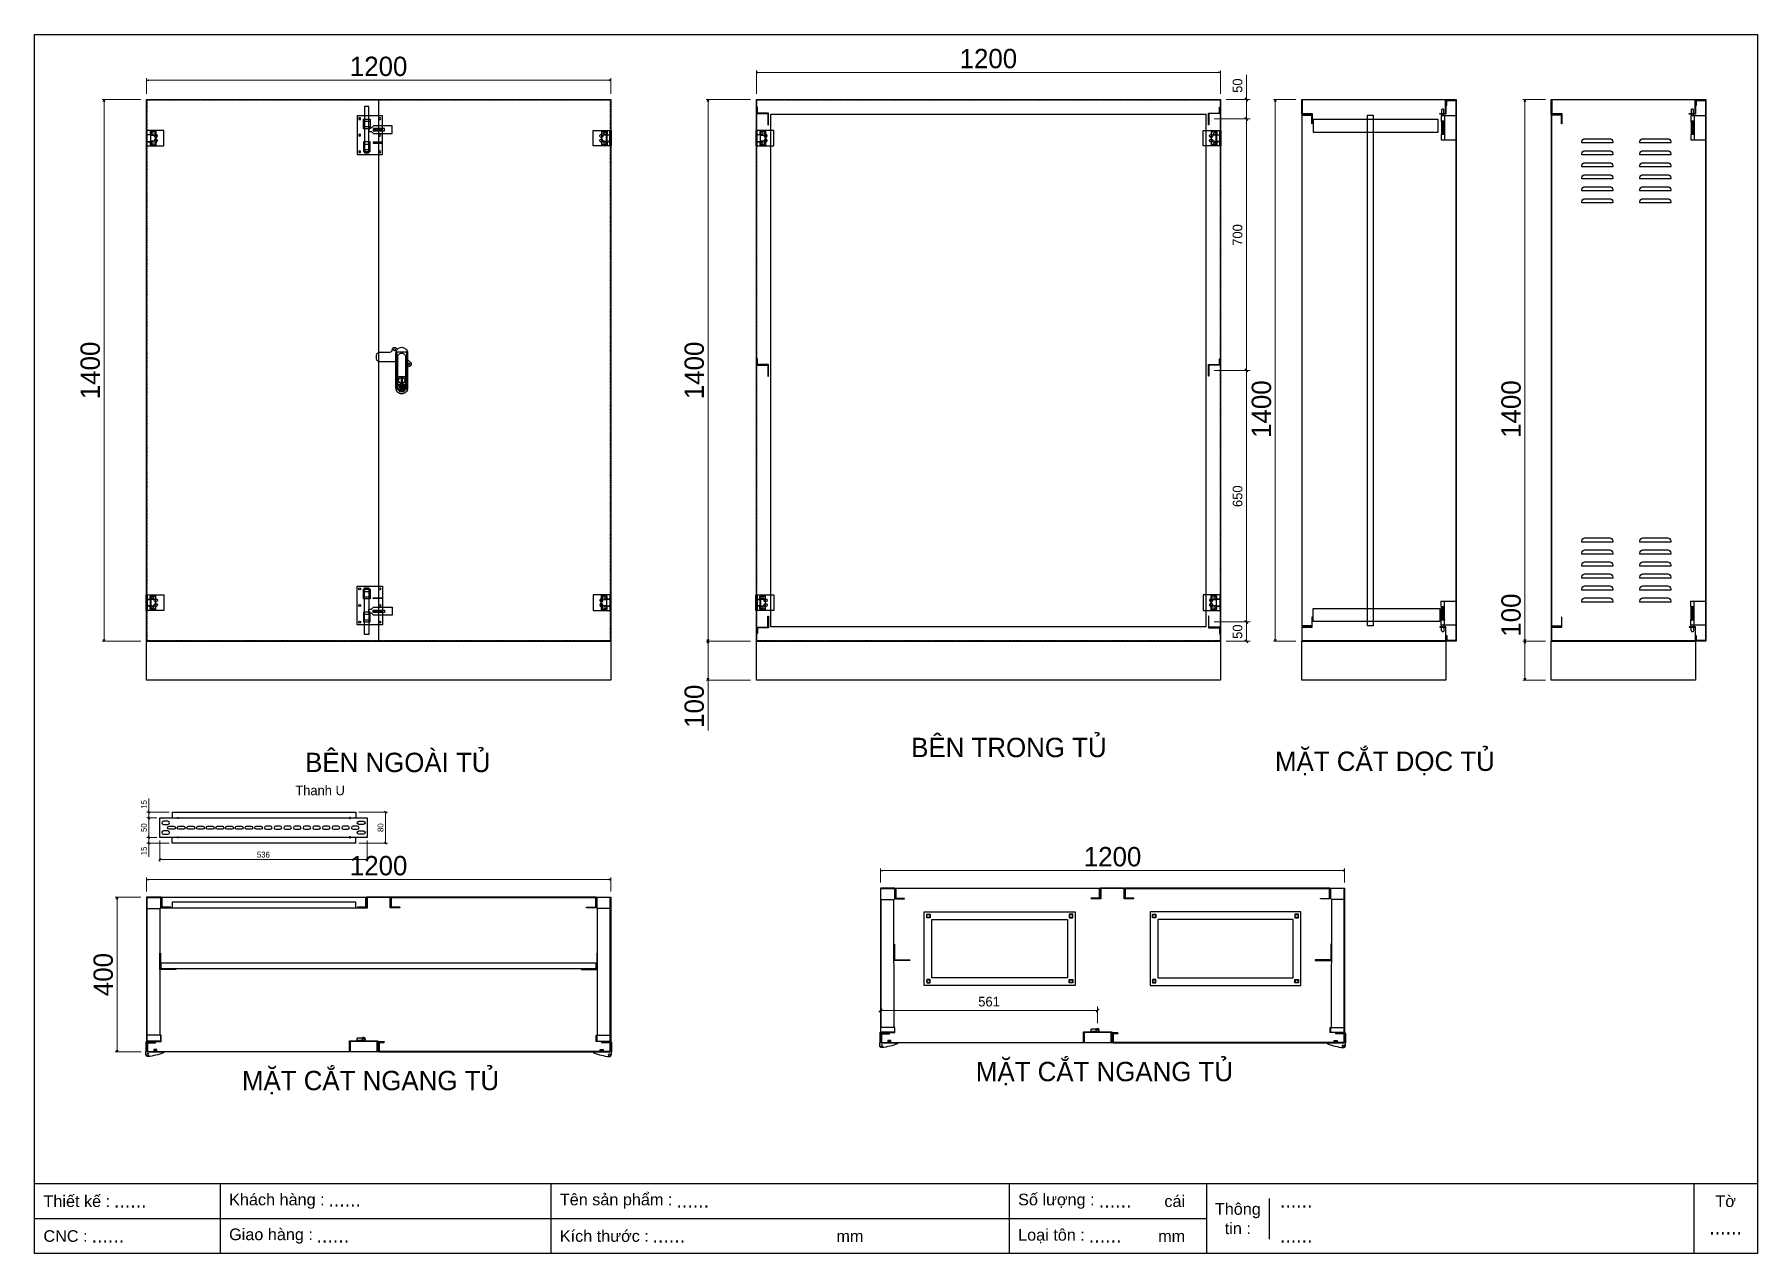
# Model space of a CAD drawing. Header units: millimetres. Extents: x 0 to 4455, y 0 to 3150.
import ezdxf
from ezdxf.enums import TextEntityAlignment as Align

# ---------------------------------------------------------------- set-up
doc = ezdxf.new("R2010")
doc.units = ezdxf.units.MM
doc.linetypes.add('HIDDEN2', pattern=[4.7625, 3.175, -1.5875])
doc.layers.add('CNC', color=7, linetype='Continuous')
doc.layers.add('DIM', color=253, linetype='Continuous')
doc.styles.add('Arial', font='arial.ttf')
doc.styles.add('Tahoma (Input Text)', font='tahoma.ttf')
doc.dimstyles.new('CNC', dxfattribs={"dimtxt": 50, "dimasz": 5, "dimexe": 5, "dimexo": 15, "dimgap": 10, "dimtad": 1, "dimdec": 0, "dimtxsty": 'Standard', "dimblk": 'OPEN30', "dimcen": 10, "dimclrd": 5, "dimclre": 5, "dimclrt": 3, "dimazin": 3, "dimtfac": 1, "dimtdec": 0, "dimtmove": 0, "dimatfit": 3, "dimldrblk": 'ARCHTICK', "dimlwd": 9, "dimlwe": 9})
doc.dimstyles.new('Dim-15', dxfattribs={"dimtxt": 15, "dimasz": 5, "dimexe": 5, "dimexo": 8, "dimgap": 5, "dimtad": 1, "dimdec": 0, "dimtxsty": 'Standard', "dimblk": 'OBLIQUE', "dimcen": 10, "dimclrd": 5, "dimclre": 5, "dimclrt": 3, "dimazin": 3, "dimtfac": 1, "dimtdec": 0, "dimtmove": 0, "dimatfit": 3, "dimldrblk": 'OBLIQUE', "dimlwd": 9, "dimlwe": 9})
doc.dimstyles.new('Dim-25', dxfattribs={"dimtxt": 25, "dimasz": 8, "dimexe": 10, "dimexo": 15, "dimgap": 10, "dimtad": 1, "dimdec": 0, "dimtxsty": 'Standard', "dimblk": 'OBLIQUE', "dimcen": 10, "dimclrd": 5, "dimclre": 5, "dimclrt": 3, "dimazin": 3, "dimtfac": 1, "dimtdec": 0, "dimtmove": 0, "dimatfit": 3, "dimldrblk": 'OBLIQUE', "dimlwd": 9, "dimlwe": 9})

msp = doc.modelspace()

# ---------------------------------------------------------------- texts
at = {"color": 2, "attachment_point": 5}
for s, insert, char_height, width in [('BÊN TRONG TỦ', (2519.4, 1307.3), 50, 1216.419), ('BÊN NGOÀI TỦ', (939.4, 1268.7), 50, 1216.419), ('MẶT CẮT DỌC TỦ', (3491.6, 1266.5), 50, 1216.419), ('Thanh U', (738.5, 1196.6), 25, 775), ('MẶT CẮT NGANG TỦ', (2766.5, 464.7), 50, 1216.419), ('MẶT CẮT NGANG TỦ', (868.9, 441.5), 50, 1216.419)]:
    msp.add_mtext(s, dxfattribs=dict(at, insert=insert, char_height=char_height, width=width))

# ---------------------------------------------------------------- blocks, each defined once
blk = doc.blocks.new('khungtenAsean2')
at = {"color": 7}
for p, q in [((2970, -1980), (0, -1980)), ((320, -1980), (320, -2100)), ((890, -1980), (890, -2100)), ((1680, -1980), (1680, -2100)), ((2020, -1980), (2020, -2100)), ((2860, -1980), (2860, -2100)), ((2128.3, -2005), (2128.3, -2075)), ((2020, -2040), (0, -2040))]:
    blk.add_line(p, q, dxfattribs=at)
blk.add_lwpolyline([(0, 0), (2970, 0), (2970, -2100), (0, -2100)], close=True, dxfattribs=at)
at = {"color": 2, "char_height": 20, "style": 'Arial'}
for s, insert, width, attachment_point in [('  Thiết kế :', (0, -2010), 917.634, 4), ('  Khách hàng :', (320, -2010), 917.634, 4), ('  Tên sản phẩm :', (890, -2010), 917.634, 4), ('  Số lượng :', (1680, -2010), 917.634, 4), ('cái', (1947.6, -2010), 917.634, 4), ('Thông\\Ptin :', (2074.2, -2040), 108.311, 5), ('Tờ', (2915, -2010), 110, 5), ('  CNC :', (0, -2070), 917.634, 4), ('  Giao hàng :', (320, -2070), 917.634, 4), ('  Kích thước :', (890, -2070), 917.634, 4), ('mm', (1382.3, -2070), 917.634, 4), ('  Loại tôn :', (1680, -2070), 917.634, 4), ('mm', (1936.9, -2070), 917.634, 4)]:
    blk.add_mtext(s, dxfattribs=dict(at, insert=insert, width=width, attachment_point=attachment_point))
at = {"color": 1, "style": 'Tahoma (Input Text)', "flags": 8}
for tag, p in [('#01', (137.1, -2021.3)), ('#03', (506.6, -2019.3)), ('#05', (1106.6, -2021.3)), ('#07', (1834.7, -2021.3)), ('#09', (2146.7, -2021.3)), ('#02', (98.5, -2081.3)), ('#04', (486.1, -2081.3)), ('#06', (1065.3, -2081.3)), ('#08', (1817.4, -2081.3)), ('#10', (2146.7, -2081.3))]:
    blk.add_attdef(tag, p, '', height=25, dxfattribs=at)
blk.add_attdef('#11', text='', height=25, dxfattribs=at).set_placement((2915, -2067.3), align=Align.CENTER)
blk = doc.blocks.new('*D1')
at = {"color": 0, "linetype": 'ByBlock', "lineweight": -2}
for p, q in [((178.6, 2976.9), (180, 2981.9)), ((180, 2981.9), (181.3, 2976.9)), ((180, 2981.9), (180, 2976.9)), ((180, 1581.9), (178.6, 1586.9)), ((181.3, 1586.9), (180, 1581.9)), ((180, 1581.9), (180, 1586.9))]:
    blk.add_line(p, q, dxfattribs=at)
at = {"layer": 'Defpoints', "color": 0, "transparency": 16777216}
for p in [(289.8, 2981.9), (180, 1581.9), (289.8, 1581.9)]:
    blk.add_point(p, dxfattribs=at)
at = {"layer": 'DIM', "color": 5, "lineweight": 9, "transparency": 16777216}
for p, q in [((274.8, 2981.9), (175, 2981.9)), ((180, 2976.9), (180, 1586.9)), ((274.8, 1581.9), (175, 1581.9))]:
    blk.add_line(p, q, dxfattribs=at)
at = {"layer": 'DIM', "color": 3, "transparency": 16777216, "insert": (144.4, 2281.9), "char_height": 50, "attachment_point": 5, "rotation": 90}
blk.add_mtext('1400', dxfattribs=at)
blk = doc.blocks.new('_ArchTick')
at = {"color": 0, "const_width": 0.15}
blk.add_lwpolyline([(-0.5, -0.5), (0.5, 0.5)], dxfattribs=at)
blk = doc.blocks.new('_Open30')
at = {"color": 0, "linetype": 'ByBlock', "lineweight": -2}
for p, q in [((-1, 0.27), (0, 0)), ((0, 0), (-1, -0.27)), ((0, 0), (-1, 0))]:
    blk.add_line(p, q, dxfattribs=at)
blk = doc.blocks.new('HL044-1.3-C')
at = {"color": 1, "linetype": 'HIDDEN2', "ltscale": 0.5}
for p, q in [((-25, 40), (-25, 0)), ((-3, 0), (-3, 40))]:
    blk.add_line(p, q, dxfattribs=at)
at = {"color": 1}
for p, q in [((-12, 29), (0, 29)), ((-12, 11), (-12, 29)), ((0, 11), (-12, 11)), ((-11, 28.5), (0, 28.5)), ((-11, 28.5), (-11, 11.5)), ((0, 11.5), (-11, 11.5))]:
    blk.add_line(p, q, dxfattribs=at)
blk.add_lwpolyline([(-46, 40), (0, 40), (0, 0), (-46, 0)], close=True, dxfattribs=at)
at = {"color": 1, "linetype": 'HIDDEN2', "ltscale": 0.5}
for centre, radius in [((-25, 26), 4), ((-25, 14), 4), ((-15.5, 32.5), 3), ((-15.5, 7.5), 3)]:
    blk.add_circle(centre, radius, dxfattribs=at)
blk = doc.blocks.new('*D2')
at = {"color": 0, "linetype": 'ByBlock', "lineweight": -2}
for p, q in [((289.8, 966.3), (294.8, 967.7)), ((294.8, 965), (289.8, 966.3)), ((289.8, 966.3), (294.8, 966.3)), ((1484.8, 967.7), (1489.8, 966.3)), ((1489.8, 966.3), (1484.8, 965)), ((1489.8, 966.3), (1484.8, 966.3))]:
    blk.add_line(p, q, dxfattribs=at)
at = {"layer": 'Defpoints', "color": 0, "transparency": 16777216}
for p in [(1489.8, 966.3), (289.8, 920.8), (1489.8, 920.8)]:
    blk.add_point(p, dxfattribs=at)
at = {"layer": 'DIM', "color": 5, "lineweight": 9, "transparency": 16777216}
for p, q in [((289.8, 935.8), (289.8, 971.3)), ((294.8, 966.3), (1484.8, 966.3)), ((1489.8, 935.8), (1489.8, 971.3))]:
    blk.add_line(p, q, dxfattribs=at)
at = {"layer": 'DIM', "color": 3, "transparency": 16777216, "insert": (889.8, 1001.9), "char_height": 50, "attachment_point": 5}
blk.add_mtext('1200', dxfattribs=at)
blk = doc.blocks.new('*D3')
at = {"color": 0, "linetype": 'ByBlock', "lineweight": -2}
for p, q in [((212.2, 915.8), (213.5, 920.8)), ((213.5, 920.8), (214.9, 915.8)), ((213.5, 920.8), (213.5, 915.8)), ((213.5, 520.8), (212.2, 525.8)), ((214.9, 525.8), (213.5, 520.8)), ((213.5, 520.8), (213.5, 525.8))]:
    blk.add_line(p, q, dxfattribs=at)
at = {"layer": 'Defpoints', "color": 0, "transparency": 16777216}
for p in [(213.5, 920.8), (289.8, 920.8), (290.8, 520.8)]:
    blk.add_point(p, dxfattribs=at)
at = {"layer": 'DIM', "color": 5, "lineweight": 9, "transparency": 16777216}
for p, q in [((274.8, 920.8), (208.5, 920.8)), ((213.5, 525.8), (213.5, 915.8)), ((275.8, 520.8), (208.5, 520.8))]:
    blk.add_line(p, q, dxfattribs=at)
at = {"layer": 'DIM', "color": 3, "transparency": 16777216, "insert": (178, 720.8), "char_height": 50, "attachment_point": 5, "rotation": 90}
blk.add_mtext('400', dxfattribs=at)
blk = doc.blocks.new('*D4')
at = {"color": 0, "linetype": 'ByBlock', "lineweight": -2}
for p, q in [((178.6, 2976.9), (180, 2981.9)), ((180, 2981.9), (181.3, 2976.9)), ((180, 2981.9), (180, 2976.9)), ((180, 1581.9), (178.6, 1586.9)), ((181.3, 1586.9), (180, 1581.9)), ((180, 1581.9), (180, 1586.9))]:
    blk.add_line(p, q, dxfattribs=at)
at = {"layer": 'Defpoints', "color": 0, "transparency": 16777216}
for p in [(289.8, 2981.9), (180, 1581.9), (289.8, 1581.9)]:
    blk.add_point(p, dxfattribs=at)
at = {"layer": 'DIM', "color": 5, "lineweight": 9, "transparency": 16777216}
for p, q in [((274.8, 2981.9), (175, 2981.9)), ((180, 2976.9), (180, 1586.9)), ((274.8, 1581.9), (175, 1581.9))]:
    blk.add_line(p, q, dxfattribs=at)
at = {"layer": 'DIM', "color": 3, "transparency": 16777216, "insert": (144.4, 2281.9), "char_height": 50, "attachment_point": 5, "rotation": 90}
blk.add_mtext('1400', dxfattribs=at)
blk = doc.blocks.new('*D5')
at = {"color": 0, "linetype": 'ByBlock', "lineweight": -2}
for p, q in [((289.8, 3031.8), (294.8, 3033.1)), ((294.8, 3030.4), (289.8, 3031.8)), ((289.8, 3031.8), (294.8, 3031.8)), ((1484.8, 3033.1), (1489.8, 3031.8)), ((1489.8, 3031.8), (1484.8, 3030.4)), ((1489.8, 3031.8), (1484.8, 3031.8))]:
    blk.add_line(p, q, dxfattribs=at)
at = {"layer": 'Defpoints', "color": 0, "transparency": 16777216}
for p in [(1489.8, 3031.8), (289.8, 2981.9), (1489.8, 2981.9)]:
    blk.add_point(p, dxfattribs=at)
at = {"layer": 'DIM', "color": 5, "lineweight": 9, "transparency": 16777216}
for p, q in [((289.8, 2996.9), (289.8, 3036.8)), ((294.8, 3031.8), (1484.8, 3031.8)), ((1489.8, 2996.9), (1489.8, 3036.8))]:
    blk.add_line(p, q, dxfattribs=at)
at = {"layer": 'DIM', "color": 3, "transparency": 16777216, "insert": (889.8, 3067.3), "char_height": 50, "attachment_point": 5}
blk.add_mtext('1200', dxfattribs=at)
blk = doc.blocks.new('AB301-2-1')
at = {"linetype": 'Continuous'}
h = blk.add_hatch(dxfattribs=at)
h.set_pattern_fill('ACAD_ISO09W100', color=1, scale=0.2)
h.set_pattern_definition([(0, (-368.0181, 398.3814), (0, 1), [4.8, -0.6, 1.2, -0.6, 1.2, -0.6])])
h.paths.add_polyline_path([(-4.1, -88.5, 0.118404), (0, -89.5, 0.118404), (4.1, -88.5), (7, -72), (-7, -72)])
at = {"color": 1, "linetype": 'Continuous'}
for p, q in [((-10, -50.5), (10, -50.5)), ((-7, -72), (7, -72)), ((-7, -72), (-4.1, -88.5)), ((7, -72), (4.1, -88.5))]:
    blk.add_line(p, q, dxfattribs=at)
for points in [[(-15, -12.5), (-57.5, -12.5, -0.414214), (-65, -5), (-65, 5, -0.414214), (-57.5, 12.5), (-30.7, 12.5, 0.414214), (-24.7, 18.5), (-24.7, 18.7)], [(-24.7, 18.7, -0.198912), (-23, 23), (-23, 23, -0.414214), (-14.5, 23), (-11.3, 19.8)], [(15, -6.5), (23, -14.5, -0.414214), (23, -23), (23, -23, -0.381561), (15, -23.4, -0.381561)]]:
    blk.add_lwpolyline(points, format="xyb", dxfattribs=at)
for points in [[(0, 25), (0, 25, -0.414214), (15, 10), (15, -80.5, -0.414214), (0, -95.5), (0, -95.5, -0.414214), (-15, -80.5), (-15, 10, -0.414214)], [(0, 10, -0.414214), (10, 0), (10, -80.5, -0.414214), (0, -90.5, -0.414214), (-10, -80.5), (-10, 0, -0.414214)], [(9, -72.5), (9, -80.5, -0.414214), (0, -89.5, -0.414214), (-9, -80.5), (-9, -72.5, -0.414214), (-7, -70.5), (7, -70.5, -0.414214)]]:
    blk.add_lwpolyline(points, format="xyb", close=True, dxfattribs=at)
at = {"color": 2, "linetype": 'Continuous'}
blk.add_lwpolyline([(-12, 13.3), (12, 13.3), (12, -83.7), (-12, -83.7)], close=True, dxfattribs=at)
at = {"color": 1, "linetype": 'Continuous'}
blk.add_lwpolyline([(-1, -55.5), (1, -55.5), (1, -65.5), (-1, -65.5)], close=True, dxfattribs=at)
for centre, radius in [((-18.7, 18.7), 2.5), ((18.7, -18.7), 2.5), ((0, -60.5), 8)]:
    blk.add_circle(centre, radius, dxfattribs=at)
blk = doc.blocks.new('*D6')
at = {"color": 0, "linetype": 'ByBlock', "lineweight": -2}
for p, q in [((3206.7, 2976.9), (3208.1, 2981.9)), ((3208.1, 2981.9), (3209.4, 2976.9)), ((3208.1, 2981.9), (3208.1, 2976.9)), ((3208.1, 1581.9), (3206.7, 1586.9)), ((3209.4, 1586.9), (3208.1, 1581.9)), ((3208.1, 1581.9), (3208.1, 1586.9))]:
    blk.add_line(p, q, dxfattribs=at)
at = {"layer": 'Defpoints', "color": 0, "transparency": 16777216}
for p in [(3208.1, 2981.9), (3276.4, 2981.9), (3276.4, 1581.9)]:
    blk.add_point(p, dxfattribs=at)
at = {"layer": 'DIM', "color": 5, "lineweight": 9, "transparency": 16777216}
for p, q in [((3261.4, 2981.9), (3203.1, 2981.9)), ((3208.1, 1586.9), (3208.1, 2976.9)), ((3261.4, 1581.9), (3203.1, 1581.9))]:
    blk.add_line(p, q, dxfattribs=at)
at = {"layer": 'DIM', "color": 3, "transparency": 16777216, "insert": (3172.5, 2181.9), "char_height": 50, "attachment_point": 5, "rotation": 90}
blk.add_mtext('1400', dxfattribs=at)
blk = doc.blocks.new('EE3')
at = {"color": 1}
for p, q in [((-69440.2, 27352.6), (-69439.2, 27355.6)), ((-69434.2, 27352.6), (-69435.2, 27355.6)), ((-69418.7, 27338.6), (-69441.7, 27338.6)), ((-69441.7, 27338.6), (-69441.7, 27324.6)), ((-69441.7, 27324.6), (-69432.7, 27324.6)), ((-69433.2, 27321.6), (-69441.2, 27323.1)), ((-69433.2, 27320.1), (-69441.2, 27321.6)), ((-69441.2, 27321.6), (-69440.2, 27321.6)), ((-69433.2, 27318.6), (-69441.2, 27320.1)), ((-69441.2, 27320.1), (-69440.2, 27320.1)), ((-69433.2, 27317.1), (-69441.2, 27318.6)), ((-69441.2, 27318.6), (-69440.2, 27318.6)), ((-69433.2, 27315.6), (-69441.2, 27317.1)), ((-69441.2, 27317.1), (-69440.2, 27317.1)), ((-69433.2, 27314.1), (-69441.2, 27315.6)), ((-69441.2, 27315.6), (-69440.2, 27315.6)), ((-69433.2, 27312.6), (-69441.2, 27314.1)), ((-69441.2, 27314.1), (-69440.2, 27314.1)), ((-69433.2, 27311.1), (-69441.2, 27312.6)), ((-69441.2, 27312.6), (-69440.2, 27312.6)), ((-69433.2, 27309.6), (-69441.2, 27311.1)), ((-69441.2, 27311.1), (-69440.2, 27311.1)), ((-69433.2, 27308.1), (-69441.2, 27309.6)), ((-69441.2, 27309.6), (-69440.2, 27309.6)), ((-69441.7, 27290.6), (-69441.7, 27276.6)), ((-69441.7, 27290.6), (-69432.7, 27290.6)), ((-69441.7, 27276.6), (-69418.7, 27276.6)), ((-69433.2, 27306.6), (-69441.2, 27308.1)), ((-69441.2, 27308.1), (-69440.2, 27308.1)), ((-69433.2, 27305.1), (-69441.2, 27306.6)), ((-69441.2, 27306.6), (-69440.2, 27306.6)), ((-69433.2, 27303.6), (-69441.2, 27305.1)), ((-69441.2, 27305.1), (-69440.2, 27305.1)), ((-69433.2, 27302.1), (-69441.2, 27303.6)), ((-69441.2, 27303.6), (-69440.2, 27303.6)), ((-69433.2, 27300.6), (-69441.2, 27302.1)), ((-69441.2, 27302.1), (-69440.2, 27302.1)), ((-69433.2, 27299.1), (-69441.2, 27300.6)), ((-69441.2, 27300.6), (-69440.2, 27300.6)), ((-69433.2, 27297.6), (-69441.2, 27299.1)), ((-69441.2, 27299.1), (-69440.2, 27299.1)), ((-69433.2, 27296.1), (-69441.2, 27297.6)), ((-69441.2, 27297.6), (-69440.2, 27297.6)), ((-69433.2, 27294.6), (-69441.2, 27296.1)), ((-69441.2, 27296.1), (-69440.2, 27296.1)), ((-69433.2, 27293.1), (-69441.2, 27294.6)), ((-69441.2, 27294.6), (-69440.2, 27294.6)), ((-69433.2, 27291.6), (-69441.2, 27293.1)), ((-69441.2, 27293.1), (-69440.2, 27293.1)), ((-69435.8, 27290.6), (-69441.2, 27291.6)), ((-69441.2, 27291.6), (-69440.2, 27291.6)), ((-69440.2, 27276.6), (-69440.2, 27276.6)), ((-69440.2, 27276.6), (-69440.2, 27275.6))]:
    blk.add_line(p, q, dxfattribs=at)
for points in [[(-69435.2, 27355.6), (-69439.2, 27355.6)], [(-69440.2, 27352.6), (-69440.2, 27338.6)], [(-69440.2, 27323.1), (-69440.2, 27290.6)], [(-69434.2, 27338.6), (-69434.2, 27352.6)]]:
    blk.add_lwpolyline(points, dxfattribs=at)
blk.add_lwpolyline([(-69441.2, 27323.1), (-69433.2, 27323.1), (-69433.2, 27324.6), (-69441.2, 27324.6)], close=True, dxfattribs=at)
blk = doc.blocks.new('*D7')
at = {"color": 0, "linetype": 'ByBlock', "lineweight": -2}
for p, q in [((1866.4, 3051.8), (1871.4, 3053.2)), ((1871.4, 3050.5), (1866.4, 3051.8)), ((1866.4, 3051.8), (1871.4, 3051.8)), ((3061.4, 3053.2), (3066.4, 3051.8)), ((3066.4, 3051.8), (3061.4, 3050.5)), ((3066.4, 3051.8), (3061.4, 3051.8))]:
    blk.add_line(p, q, dxfattribs=at)
at = {"layer": 'Defpoints', "color": 0, "transparency": 16777216}
for p in [(3066.4, 3051.8), (1866.4, 2981.9), (3066.4, 2981.9)]:
    blk.add_point(p, dxfattribs=at)
at = {"layer": 'DIM', "color": 5, "lineweight": 9, "transparency": 16777216}
for p, q in [((1866.4, 2996.9), (1866.4, 3056.8)), ((1871.4, 3051.8), (3061.4, 3051.8)), ((3066.4, 2996.9), (3066.4, 3056.8))]:
    blk.add_line(p, q, dxfattribs=at)
at = {"layer": 'DIM', "color": 3, "transparency": 16777216, "insert": (2466.4, 3087.4), "char_height": 50, "attachment_point": 5}
blk.add_mtext('1200', dxfattribs=at)
blk = doc.blocks.new('*D8')
at = {"color": 0, "linetype": 'ByBlock', "lineweight": -2}
for p, q in [((1740.3, 2976.9), (1741.7, 2981.9)), ((1741.7, 2981.9), (1743, 2976.9)), ((1741.7, 2981.9), (1741.7, 2976.9)), ((1741.7, 1581.9), (1740.3, 1586.9)), ((1743, 1586.9), (1741.7, 1581.9)), ((1741.7, 1581.9), (1741.7, 1586.9))]:
    blk.add_line(p, q, dxfattribs=at)
at = {"layer": 'Defpoints', "color": 0, "transparency": 16777216}
for p in [(1866.4, 2981.9), (1741.7, 1581.9), (1866.4, 1581.9)]:
    blk.add_point(p, dxfattribs=at)
at = {"layer": 'DIM', "color": 5, "lineweight": 9, "transparency": 16777216}
for p, q in [((1851.4, 2981.9), (1736.7, 2981.9)), ((1741.7, 2976.9), (1741.7, 1586.9)), ((1851.4, 1581.9), (1736.7, 1581.9))]:
    blk.add_line(p, q, dxfattribs=at)
at = {"layer": 'DIM', "color": 3, "transparency": 16777216, "insert": (1706.1, 2281.9), "char_height": 50, "attachment_point": 5, "rotation": 90}
blk.add_mtext('1400', dxfattribs=at)
blk = doc.blocks.new('*D9')
at = {"color": 0, "linetype": 'ByBlock', "lineweight": -2}
for p, q in [((1740.3, 1576.9), (1741.7, 1581.9)), ((1741.7, 1581.9), (1743, 1576.9)), ((1741.7, 1581.9), (1741.7, 1576.9)), ((1741.7, 1481.9), (1740.3, 1486.9)), ((1743, 1486.9), (1741.7, 1481.9)), ((1741.7, 1481.9), (1741.7, 1486.9))]:
    blk.add_line(p, q, dxfattribs=at)
at = {"layer": 'Defpoints', "color": 0, "transparency": 16777216}
for p in [(1866.4, 1581.9), (1741.7, 1481.9), (1866.4, 1481.9)]:
    blk.add_point(p, dxfattribs=at)
at = {"layer": 'DIM', "color": 5, "lineweight": 9, "transparency": 16777216}
for p, q in [((1851.4, 1581.9), (1736.7, 1581.9)), ((1741.7, 1576.9), (1741.7, 1486.9)), ((1851.4, 1481.9), (1736.7, 1481.9)), ((1741.7, 1481.9), (1741.7, 1351.3))]:
    blk.add_line(p, q, dxfattribs=at)
at = {"layer": 'DIM', "color": 3, "transparency": 16777216, "insert": (1706.1, 1414.1), "char_height": 50, "attachment_point": 5, "rotation": 90}
blk.add_mtext('100', dxfattribs=at)
blk = doc.blocks.new('*D10')
at = {"color": 0, "linetype": 'ByBlock', "lineweight": -2}
for p, q in [((3852.1, 2976.9), (3853.5, 2981.9)), ((3853.5, 2981.9), (3854.8, 2976.9)), ((3853.5, 2981.9), (3853.5, 2976.9)), ((3853.5, 1581.9), (3852.1, 1586.9)), ((3854.8, 1586.9), (3853.5, 1581.9)), ((3853.5, 1581.9), (3853.5, 1586.9))]:
    blk.add_line(p, q, dxfattribs=at)
at = {"layer": 'Defpoints', "color": 0, "transparency": 16777216}
for p in [(3853.5, 2981.9), (3921.8, 2981.9), (3921.8, 1581.9)]:
    blk.add_point(p, dxfattribs=at)
at = {"layer": 'DIM', "color": 5, "lineweight": 9, "transparency": 16777216}
for p, q in [((3906.8, 2981.9), (3848.5, 2981.9)), ((3853.5, 1586.9), (3853.5, 2976.9)), ((3906.8, 1581.9), (3848.5, 1581.9))]:
    blk.add_line(p, q, dxfattribs=at)
at = {"layer": 'DIM', "color": 3, "transparency": 16777216, "insert": (3818, 2181.9), "char_height": 50, "attachment_point": 5, "rotation": 90}
blk.add_mtext('1400', dxfattribs=at)
blk = doc.blocks.new('*D11')
at = {"color": 0, "linetype": 'ByBlock', "lineweight": -2}
for p, q in [((3852.1, 1576.9), (3853.5, 1581.9)), ((3853.5, 1581.9), (3854.8, 1576.9)), ((3853.5, 1581.9), (3853.5, 1576.9)), ((3853.5, 1481.9), (3852.1, 1486.9)), ((3854.8, 1486.9), (3853.5, 1481.9)), ((3853.5, 1481.9), (3853.5, 1486.9))]:
    blk.add_line(p, q, dxfattribs=at)
at = {"layer": 'Defpoints', "color": 0, "transparency": 16777216}
for p in [(3853.5, 1581.9), (3921.8, 1581.9), (3921.8, 1481.9)]:
    blk.add_point(p, dxfattribs=at)
at = {"layer": 'DIM', "color": 5, "lineweight": 9, "transparency": 16777216}
for p, q in [((3853.5, 1581.9), (3853.5, 1712.5)), ((3906.8, 1581.9), (3848.5, 1581.9)), ((3853.5, 1486.9), (3853.5, 1576.9)), ((3906.8, 1481.9), (3848.5, 1481.9))]:
    blk.add_line(p, q, dxfattribs=at)
at = {"layer": 'DIM', "color": 3, "transparency": 16777216, "insert": (3818, 1649.7), "char_height": 50, "attachment_point": 5, "rotation": 90}
blk.add_mtext('100', dxfattribs=at)
blk = doc.blocks.new('HL044-1.3-B')
h = blk.add_hatch()
h.set_pattern_fill('ANSI31', color=1, scale=0.3, style=0)
h.set_pattern_definition([(45, (-80982.31925, -42991.2648), (-0.673519209, 0.673519209), [])])
h.paths.add_polyline_path([(-15.5, 27), (-15.5, 24), (-9.5, 24), (-9.5, 27)])
at = {"color": 1}
for p, q in [((0, 0), (-43, 0)), ((-43, 0), (-43, -2)), ((-25, 6.5), (-25, 0)), ((-25, 6.5), (-19, 5.9)), ((-25, 5.5), (-19, 4.9)), ((-25, 4.5), (-19, 3.9)), ((-25, 3.5), (-19, 2.9)), ((-25, 2.5), (-19, 1.9)), ((-25, 1.5), (-19, 0.9)), ((-25, 0.5), (-19.7, 0)), ((-22, 24), (-22, 27)), ((-22, 27), (1, 27)), ((-1, 24), (-22, 24)), ((-19, 6.5), (-19, 0)), ((-15.5, 24), (-15.5, 27)), ((-9.5, 24), (-9.5, 27)), ((0, 23), (0, 0)), ((0, 7.5), (3, 7.5)), ((0, 6), (3, 6)), ((3, 25), (3, 0)), ((3, -6.5), (3, 0))]:
    blk.add_line(p, q, dxfattribs=at)
blk.add_lwpolyline([(-26, 6.5), (-18, 6.5), (-18, 0), (-26, 0)], close=True, dxfattribs=at)
blk.add_circle((-2.3, -7), 2.55, dxfattribs=at)
for centre, radius, start, end in [((-1, 23), 1, 0, 90), ((1, 25), 2, 0, 90), ((15.4, 147.7), 160.7, 248.6705, 263.5901), ((-2.5, -6.5), 5.5, 270, 0)]:
    blk.add_arc(centre, radius, start, end, dxfattribs=at)
blk = doc.blocks.new('*D12')
at = {"color": 0, "linetype": 'ByBlock', "lineweight": -2}
for p, q in [((2187.4, 989.6), (2192.4, 990.9)), ((2192.4, 988.2), (2187.4, 989.6)), ((2187.4, 989.6), (2192.4, 989.6)), ((3382.4, 990.9), (3387.4, 989.6)), ((3387.4, 989.6), (3382.4, 988.2)), ((3387.4, 989.6), (3382.4, 989.6))]:
    blk.add_line(p, q, dxfattribs=at)
at = {"layer": 'Defpoints', "color": 0, "transparency": 16777216}
for p in [(3387.4, 989.6), (2187.4, 944), (3387.4, 944)]:
    blk.add_point(p, dxfattribs=at)
at = {"layer": 'DIM', "color": 5, "lineweight": 9, "transparency": 16777216}
for p, q in [((2187.4, 959), (2187.4, 994.6)), ((2192.4, 989.6), (3382.4, 989.6)), ((3387.4, 959), (3387.4, 994.6))]:
    blk.add_line(p, q, dxfattribs=at)
at = {"layer": 'DIM', "color": 3, "transparency": 16777216, "insert": (2787.4, 1025.1), "char_height": 50, "attachment_point": 5}
blk.add_mtext('1200', dxfattribs=at)
blk = doc.blocks.new('HL035-1-4')
at = {"color": 1}
for p, q in [((0, 4.5), (18.5, 4.5)), ((0, 3), (17, 3)), ((18.5, 3), (0.2, 3)), ((4.4, 1), (2.9, 0.7)), ((17, 3), (17, -3)), ((18.5, 3), (18.5, 4.5)), ((0, -3), (17, -3))]:
    blk.add_line(p, q, dxfattribs=at)
for radius, start, end in [(4.5, 90, 221.8103), (4.5, 221.8103, 13.4301), (3, 90, 270), (3, 87.0927, 90), (3, 270, 13.4301)]:
    blk.add_arc((0, 0), radius, start, end, dxfattribs=at)
blk = doc.blocks.new('*D13')
at = {"color": 0, "linetype": 'ByBlock', "lineweight": -2}
for p, q in [((3137.5, 2977.9), (3129.5, 2985.9)), ((3129.5, 2935.9), (3137.5, 2927.9))]:
    blk.add_line(p, q, dxfattribs=at)
at = {"layer": 'Defpoints', "color": 0, "transparency": 16777216}
for p in [(3066.4, 2981.9), (3133.5, 2981.9), (3035.2, 2931.9)]:
    blk.add_point(p, dxfattribs=at)
at = {"layer": 'DIM', "color": 5, "lineweight": 9, "transparency": 16777216}
for p, q in [((3133.5, 2981.9), (3133.5, 3045.6)), ((3081.4, 2981.9), (3143.5, 2981.9)), ((3133.5, 2931.9), (3133.5, 2981.9)), ((3050.2, 2931.9), (3143.5, 2931.9))]:
    blk.add_line(p, q, dxfattribs=at)
at = {"layer": 'DIM', "color": 3, "transparency": 16777216, "insert": (3110.7, 3017.8), "char_height": 25, "attachment_point": 5, "rotation": 90}
blk.add_mtext('50', dxfattribs=at)
blk = doc.blocks.new('_Oblique')
at = {"color": 0, "linetype": 'ByBlock', "lineweight": -2}
blk.add_line((-0.5, -0.5), (0.5, 0.5), dxfattribs=at)
blk = doc.blocks.new('*D14')
at = {"color": 0, "linetype": 'ByBlock', "lineweight": -2}
for p, q in [((3137.5, 2977.9), (3129.5, 2985.9)), ((3129.5, 2285.9), (3137.5, 2277.9))]:
    blk.add_line(p, q, dxfattribs=at)
at = {"layer": 'Defpoints', "color": 0, "transparency": 16777216}
for p in [(3066.4, 2981.9), (3035.2, 2281.9), (3133.5, 2281.9)]:
    blk.add_point(p, dxfattribs=at)
at = {"layer": 'DIM', "color": 5, "lineweight": 9, "transparency": 16777216}
for p, q in [((3081.4, 2981.9), (3143.5, 2981.9)), ((3133.5, 2981.9), (3133.5, 2281.9)), ((3050.2, 2281.9), (3143.5, 2281.9))]:
    blk.add_line(p, q, dxfattribs=at)
at = {"layer": 'DIM', "color": 3, "transparency": 16777216, "insert": (3110.7, 2631.9), "char_height": 25, "attachment_point": 5, "rotation": 90}
blk.add_mtext('700', dxfattribs=at)
blk = doc.blocks.new('*D15')
at = {"color": 0, "linetype": 'ByBlock', "lineweight": -2}
for p, q in [((3137.5, 2277.9), (3129.5, 2285.9)), ((3129.5, 1635.9), (3137.5, 1627.9))]:
    blk.add_line(p, q, dxfattribs=at)
at = {"layer": 'Defpoints', "color": 0, "transparency": 16777216}
for p in [(3035.2, 2281.9), (3035.2, 1631.9), (3133.5, 1631.9)]:
    blk.add_point(p, dxfattribs=at)
at = {"layer": 'DIM', "color": 5, "lineweight": 9, "transparency": 16777216}
for p, q in [((3050.2, 2281.9), (3143.5, 2281.9)), ((3133.5, 2281.9), (3133.5, 1631.9)), ((3050.2, 1631.9), (3143.5, 1631.9))]:
    blk.add_line(p, q, dxfattribs=at)
at = {"layer": 'DIM', "color": 3, "transparency": 16777216, "insert": (3110.7, 1956.9), "char_height": 25, "attachment_point": 5, "rotation": 90}
blk.add_mtext('650', dxfattribs=at)
blk = doc.blocks.new('*D16')
at = {"color": 0, "linetype": 'ByBlock', "lineweight": -2}
for p, q in [((3137.5, 1627.9), (3129.5, 1635.9)), ((3129.5, 1585.9), (3137.5, 1577.9))]:
    blk.add_line(p, q, dxfattribs=at)
at = {"layer": 'Defpoints', "color": 0, "transparency": 16777216}
for p in [(3035.2, 1631.9), (3066.4, 1581.9), (3133.5, 1581.9)]:
    blk.add_point(p, dxfattribs=at)
at = {"layer": 'DIM', "color": 5, "lineweight": 9, "transparency": 16777216}
for p, q in [((3050.2, 1631.9), (3143.5, 1631.9)), ((3133.5, 1631.9), (3133.5, 1581.9)), ((3081.4, 1581.9), (3143.5, 1581.9))]:
    blk.add_line(p, q, dxfattribs=at)
at = {"layer": 'DIM', "color": 3, "transparency": 16777216, "insert": (3110.7, 1606.9), "char_height": 25, "attachment_point": 5, "rotation": 90}
blk.add_mtext('50', dxfattribs=at)
blk = doc.blocks.new('A$C28B22AC6')
at = {"color": 1}
for p, q in [((50, 48), (55, 53)), ((70, 48), (65, 53))]:
    blk.add_line(p, q, dxfattribs=at)
for points in [[(0, 71.5), (120, 71.5), (120, 60), (0, 60)], [(57, 49), (63, 49), (63, 20), (57, 20)]]:
    blk.add_lwpolyline(points, close=True, dxfattribs=at)
for points in [[(70, 48), (70, 0), (50, 0), (50, 48)], [(55, 60), (65, 60)], [(55, 53), (55, 60), (65, 60), (65, 53)]]:
    blk.add_lwpolyline(points, dxfattribs=at)
blk = doc.blocks.new('SUS-304-1')
at = {"color": 1}
for p, q in [((13.5, 49.5), (13.5, 32)), ((27.5, 49.5), (27.5, 32)), ((72.5, 49.5), (72.5, 32)), ((86.5, 49.5), (86.5, 32)), ((34.5, 19.5), (36.5, 19.5)), ((34.5, 5.5), (36.5, 5.5)), ((68, 19.5), (70, 19.5)), ((68, 5.5), (70, 5.5))]:
    blk.add_line(p, q, dxfattribs=at)
for points in [[(0, 65.5), (100, 65.5), (100, 0), (0, 0)], [(33, 49.5), (8, 49.5), (8, 32), (33, 32)], [(67, 49.5), (92, 49.5), (92, 32), (67, 32)], [(34.5, 24), (36.5, 24), (36.5, 1), (34.5, 1)], [(68, 24), (70, 24), (70, 1), (68, 1)]]:
    blk.add_lwpolyline(points, close=True, dxfattribs=at)
for centre in [(7, 59), (50, 59), (93, 59), (7, 6.5), (50, 6.5), (93, 6.5)]:
    blk.add_circle(centre, 2.5, dxfattribs=at)
at = {"color": 2}
blk.add_blockref('A$C28B22AC6', (-24.5, -25), dxfattribs=at)
blk = doc.blocks.new('*D17')
at = {"color": 0, "linetype": 'ByBlock', "lineweight": -2}
for p, q in [((2191.4, 632), (2183.4, 624)), ((2744.7, 624), (2752.7, 632))]:
    blk.add_line(p, q, dxfattribs=at)
at = {"layer": 'Defpoints', "color": 0, "ltscale": 3, "transparency": 16777216}
for p in [(2187.4, 628), (2187.4, 605.8), (2748.7, 580)]:
    blk.add_point(p, dxfattribs=at)
at = {"layer": 'DIM', "color": 5, "lineweight": 9, "ltscale": 3, "transparency": 16777216}
for p, q in [((2187.4, 620.8), (2187.4, 638)), ((2748.7, 628), (2187.4, 628)), ((2748.7, 595), (2748.7, 638))]:
    blk.add_line(p, q, dxfattribs=at)
at = {"layer": 'DIM', "color": 3, "ltscale": 3, "transparency": 16777216, "insert": (2468.1, 650.7), "char_height": 25, "attachment_point": 5}
blk.add_mtext('561', dxfattribs=at)
blk = doc.blocks.new('*D18')
at = {"color": 0, "linetype": 'ByBlock', "lineweight": -2}
for p, q in [((326.5, 1020.5), (321.5, 1015.5)), ((857.3, 1015.5), (862.3, 1020.5))]:
    blk.add_line(p, q, dxfattribs=at)
at = {"layer": 'Defpoints', "color": 0, "transparency": 16777216}
for p in [(324, 1075.4), (859.8, 1075.4), (859.8, 1018)]:
    blk.add_point(p, dxfattribs=at)
at = {"layer": 'DIM', "color": 5, "lineweight": 9, "transparency": 16777216}
for p, q in [((324, 1067.4), (324, 1013)), ((859.8, 1067.4), (859.8, 1013)), ((324, 1018), (859.8, 1018))]:
    blk.add_line(p, q, dxfattribs=at)
at = {"layer": 'DIM', "color": 3, "transparency": 16777216, "insert": (591.9, 1030.7), "char_height": 15, "attachment_point": 5}
blk.add_mtext('536', dxfattribs=at)
blk = doc.blocks.new('*D19')
at = {"color": 0, "linetype": 'ByBlock', "lineweight": -2}
for p, q in [((910, 1137.9), (905, 1142.9)), ((905, 1062.9), (910, 1057.9))]:
    blk.add_line(p, q, dxfattribs=at)
at = {"layer": 'Defpoints', "color": 0, "transparency": 16777216}
for p in [(830.8, 1140.4), (907.5, 1140.4), (830.8, 1060.4)]:
    blk.add_point(p, dxfattribs=at)
at = {"layer": 'DIM', "color": 5, "lineweight": 9, "transparency": 16777216}
for p, q in [((838.8, 1140.4), (912.5, 1140.4)), ((907.5, 1060.4), (907.5, 1140.4)), ((838.8, 1060.4), (912.5, 1060.4))]:
    blk.add_line(p, q, dxfattribs=at)
at = {"layer": 'DIM', "color": 3, "transparency": 16777216, "insert": (894.8, 1100.4), "char_height": 15, "attachment_point": 5, "rotation": 90}
blk.add_mtext('80', dxfattribs=at)
blk = doc.blocks.new('*D20')
at = {"color": 0, "linetype": 'ByBlock', "lineweight": -2}
for p, q in [((298.2, 1122.9), (293.2, 1127.9)), ((293.2, 1077.9), (298.2, 1072.9))]:
    blk.add_line(p, q, dxfattribs=at)
at = {"layer": 'Defpoints', "color": 0, "transparency": 16777216}
for p in [(324, 1125.4), (295.7, 1075.4), (324, 1075.4)]:
    blk.add_point(p, dxfattribs=at)
at = {"layer": 'DIM', "color": 5, "lineweight": 9, "transparency": 16777216}
for p, q in [((316, 1125.4), (290.7, 1125.4)), ((295.7, 1125.4), (295.7, 1075.4)), ((316, 1075.4), (290.7, 1075.4))]:
    blk.add_line(p, q, dxfattribs=at)
at = {"layer": 'DIM', "color": 3, "transparency": 16777216, "insert": (283.1, 1100.4), "char_height": 15, "attachment_point": 5, "rotation": 90}
blk.add_mtext('50', dxfattribs=at)
blk = doc.blocks.new('*D21')
at = {"color": 0, "linetype": 'ByBlock', "lineweight": -2}
for p, q in [((298.2, 1072.9), (293.2, 1077.9)), ((293.2, 1062.9), (298.2, 1057.9))]:
    blk.add_line(p, q, dxfattribs=at)
at = {"layer": 'Defpoints', "color": 0, "transparency": 16777216}
for p in [(324, 1075.4), (295.7, 1060.4), (356, 1060.4)]:
    blk.add_point(p, dxfattribs=at)
at = {"layer": 'DIM', "color": 5, "lineweight": 9, "transparency": 16777216}
for p, q in [((316, 1075.4), (290.7, 1075.4)), ((295.7, 1075.4), (295.7, 1060.4)), ((348, 1060.4), (290.7, 1060.4)), ((295.7, 1060.4), (295.7, 1025.2))]:
    blk.add_line(p, q, dxfattribs=at)
at = {"layer": 'DIM', "color": 3, "transparency": 16777216, "insert": (283.1, 1040.3), "char_height": 15, "attachment_point": 5, "rotation": 90}
blk.add_mtext('15', dxfattribs=at)
blk = doc.blocks.new('*D22')
at = {"color": 0, "linetype": 'ByBlock', "lineweight": -2}
for p, q in [((298.2, 1137.9), (293.2, 1142.9)), ((293.2, 1127.9), (298.2, 1122.9))]:
    blk.add_line(p, q, dxfattribs=at)
at = {"layer": 'Defpoints', "color": 0, "transparency": 16777216}
for p in [(295.7, 1140.4), (324, 1125.4), (356, 1140.4)]:
    blk.add_point(p, dxfattribs=at)
at = {"layer": 'DIM', "color": 5, "lineweight": 9, "transparency": 16777216}
for p, q in [((295.7, 1140.4), (295.7, 1175.6)), ((348, 1140.4), (290.7, 1140.4)), ((316, 1125.4), (290.7, 1125.4)), ((295.7, 1125.4), (295.7, 1140.4))]:
    blk.add_line(p, q, dxfattribs=at)
at = {"layer": 'DIM', "color": 3, "transparency": 16777216, "insert": (283.1, 1160.5), "char_height": 15, "attachment_point": 5, "rotation": 90}
blk.add_mtext('15', dxfattribs=at)
blk = doc.blocks.new('ovan8.5x20')
at = {"layer": 'CNC', "color": 2, "lineweight": -3}
for p, q in [((5.7, 4.2), (-5.8, 4.2)), ((-5.8, -4.2), (5.7, -4.2))]:
    blk.add_line(p, q, dxfattribs=at)
for centre, start, end in [((-5.8, 0), 90, 270), ((5.7, 0), 270, 90)]:
    blk.add_arc(centre, 4.25, start, end, dxfattribs=at)
blk = doc.blocks.new('f3daunguoc')
at = {"layer": 'CNC', "color": 2, "lineweight": -3}
blk.add_circle((0, 0), 1.5, dxfattribs=at)

# ---------------------------------------------------------------- dimensions: what is measured, and where the dimension line sits
at = {"layer": 'DIM'}
for base, p1, p2, picture, middle in [((3066.4, 3051.8), (1866.4, 2981.9), (3066.4, 2981.9), '*D7', (2466.4, 3087.4)), ((1489.8, 3031.8), (289.8, 2981.9), (1489.8, 2981.9), '*D5', (889.8, 3067.3)), ((1489.8, 966.3), (289.8, 920.8), (1489.8, 920.8), '*D2', (889.8, 1001.9)), ((3387.4, 989.6), (2187.4, 944), (3387.4, 944), '*D12', (2787.4, 1025.1))]:
    dim = msp.add_linear_dim(base=base, p1=p1, p2=p2, dimstyle='CNC', dxfattribs=at)
    dim.commit()
    dim.dimension.update_dxf_attribs({"geometry": picture, "text_midpoint": middle})
for base, p1, p2, dimstyle, picture, middle in [((3133.5, 2981.9), (3035.2, 2931.9), (3066.4, 2981.9), 'Dim-25', '*D13', (3110.7, 3017.8)), ((3133.5, 2281.9), (3066.4, 2981.9), (3035.2, 2281.9), 'Dim-25', '*D14', (3110.7, 2631.9)), ((180, 1581.9), (289.8, 1481.9), (289.8, 1581.9), 'CNC', '*D4', (144.4, 1649.7)), ((1741.7, 1581.9), (1866.4, 2981.9), (1866.4, 1581.9), 'CNC', '*D8', (1706.1, 2281.9)), ((3133.5, 1631.9), (3035.2, 2281.9), (3035.2, 1631.9), 'Dim-25', '*D15', (3110.7, 1956.9)), ((3853.5, 1581.9), (3921.8, 1481.9), (3921.8, 1581.9), 'CNC', '*D11', (3818, 1649.7)), ((1741.7, 1481.9), (1866.4, 1581.9), (1866.4, 1481.9), 'CNC', '*D9', (1706.1, 1414.1))]:
    dim = msp.add_linear_dim(base=base, p1=p1, p2=p2, angle=90, dimstyle=dimstyle, dxfattribs=at)
    dim.commit()
    dim.dimension.update_dxf_attribs({"geometry": picture, "text_midpoint": middle})
at = {"layer": 'DIM', "color": 7}
for base, p1, p2, dimstyle, picture, middle in [((180, 1581.9), (289.8, 2981.9), (289.8, 1581.9), 'CNC', '*D1', (144.4, 2281.9)), ((295.7, 1140.4), (324, 1125.4), (356, 1140.4), 'Dim-15', '*D22', (283.1, 1160.5)), ((295.7, 1075.4), (324, 1125.4), (324, 1075.4), 'Dim-15', '*D20', (283.1, 1100.4)), ((907.5, 1140.4), (830.8, 1060.4), (830.8, 1140.4), 'Dim-15', '*D19', (894.8, 1100.4)), ((295.7, 1060.4), (324, 1075.4), (356, 1060.4), 'Dim-15', '*D21', (283.1, 1040.3))]:
    dim = msp.add_linear_dim(base=base, p1=p1, p2=p2, angle=90, dimstyle=dimstyle, dxfattribs=at)
    dim.commit()
    dim.dimension.update_dxf_attribs({"geometry": picture, "text_midpoint": middle})
at = {"layer": 'DIM'}
for base, p1, p2, dimstyle, picture, middle in [((3208.1, 2981.9), (3276.4, 1581.9), (3276.4, 2981.9), 'CNC', '*D6', (3208.1, 2181.9)), ((3853.5, 2981.9), (3921.8, 1581.9), (3921.8, 2981.9), 'CNC', '*D10', (3853.5, 2181.9)), ((3133.5, 1581.9), (3035.2, 1631.9), (3066.4, 1581.9), 'Dim-25', '*D16', (3133.5, 1606.9)), ((213.5, 920.8), (290.8, 520.8), (289.8, 920.8), 'CNC', '*D3', (213.5, 720.8))]:
    dim = msp.add_linear_dim(base=base, p1=p1, p2=p2, angle=90, dimstyle=dimstyle, dxfattribs=at)
    dim.commit()
    dim.dimension.update_dxf_attribs({"geometry": picture, "text_midpoint": middle, "dimtype": 160})
at = {"layer": 'DIM', "color": 7}
dim = msp.add_linear_dim(base=(859.8, 1018), p1=(324, 1075.4), p2=(859.8, 1075.4), dimstyle='Dim-15', dxfattribs=at)
dim.commit()
dim.dimension.update_dxf_attribs({"geometry": '*D18', "text_midpoint": (591.9, 1030.7)})
at = {"layer": 'DIM', "ltscale": 3}
dim = msp.add_linear_dim(base=(2187.4, 628), p1=(2748.7, 580), p2=(2187.4, 605.8), dimstyle='Dim-25', dxfattribs=at)
dim.commit()
dim.dimension.update_dxf_attribs({"geometry": '*D17', "text_midpoint": (2468.1, 650.7)})

# ---------------------------------------------------------------- linework, layer by layer
for p, q in [((889.8, 2980.7), (889.8, 1581.9)), ((944.3, 894.8), (944.3, 893.6)), ((2841.9, 918), (2841.9, 916.8))]:
    msp.add_line(p, q)
at = {"color": 7}
for p, q in [((324, 1125.4), (859.8, 1125.4)), ((324, 1075.4), (324, 1125.4)), ((356, 1140.4), (830.8, 1140.4)), ((356, 1140.4), (356, 1125.4)), ((830.8, 1140.4), (830.8, 1125.4)), ((859.8, 1125.4), (859.8, 1075.4)), ((859.8, 1075.4), (324, 1075.4)), ((356, 1060.4), (356, 1075.4)), ((830.8, 1060.4), (830.8, 1075.4)), ((830.8, 1060.4), (356, 1060.4))]:
    msp.add_line(p, q, dxfattribs=at)
for points in [[(289.8, 2981.9), (1489.8, 2981.9), (1489.8, 1581.9), (289.8, 1581.9)], [(1866.4, 2981.9), (3066.4, 2981.9), (3066.4, 1581.9), (1866.4, 1581.9)], [(1903.8, 2944.5), (3029, 2944.5), (3029, 1619.3), (1903.8, 1619.3)], [(3633.2, 2945.7), (3648.2, 2945.7), (3648.2, 2980.7), (3277.6, 2980.7), (3277.6, 2945.7), (3303.8, 2945.7), (3303.8, 2919.5), (3302.6, 2919.5), (3302.6, 2944.5), (3276.4, 2944.5), (3276.4, 2981.9), (3649.4, 2981.9), (3649.4, 2944.5), (3633.2, 2944.5)], [(3302.4, 1622), (3277.6, 1622), (3277.6, 2941.8), (3302.6, 2941.8), (3302.6, 2943), (3276.4, 2943), (3276.4, 1620.8), (3302.4, 1620.8)], [(3651.7, 2967.7), (3651.7, 2979.7), (3675.2, 2979.7), (3675.2, 1584.1), (3652.2, 1584.1), (3652.2, 1596.1), (3651, 1596.1), (3651, 1582.9), (3676.4, 1582.9), (3676.4, 2980.9), (3650.5, 2980.9), (3650.5, 2967.7)], [(4278.6, 2945.7), (4293.6, 2945.7), (4293.6, 2980.7), (3923, 2980.7), (3923, 2945.7), (3949.2, 2945.7), (3949.2, 2919.5), (3948, 2919.5), (3948, 2944.5), (3921.8, 2944.5), (3921.8, 2981.9), (4294.8, 2981.9), (4294.8, 2944.5), (4278.6, 2944.5)], [(3947.8, 1621.5), (3923, 1621.5), (3923, 2942.3), (3948, 2942.3), (3948, 2943.5), (3921.8, 2943.5), (3921.8, 1620.3), (3947.8, 1620.3)], [(4297.1, 2967.7), (4297.1, 2979.7), (4320.6, 2979.7), (4320.6, 1584.1), (4297.6, 1584.1), (4297.6, 1596.1), (4296.4, 1596.1), (4296.4, 1582.9), (4321.8, 1582.9), (4321.8, 2980.9), (4295.9, 2980.9), (4295.9, 2967.7)], [(3633.2, 1618.1), (3648.2, 1618.1), (3648.2, 1583.1), (3277.6, 1583.1), (3277.6, 1618.1), (3303.8, 1618.1), (3303.8, 1644.3), (3302.6, 1644.3), (3302.6, 1619.3), (3276.4, 1619.3), (3276.4, 1581.9), (3649.4, 1581.9), (3649.4, 1619.3), (3633.2, 1619.3)], [(4278.6, 1618.1), (4293.6, 1618.1), (4293.6, 1583.1), (3923, 1583.1), (3923, 1618.1), (3949.2, 1618.1), (3949.2, 1644.3), (3948, 1644.3), (3948, 1619.3), (3921.8, 1619.3), (3921.8, 1581.9), (4294.8, 1581.9), (4294.8, 1619.3), (4278.6, 1619.3)], [(2223.6, 584.2), (2223.6, 572.2), (2188.6, 572.2), (2188.6, 942.8), (2223.6, 942.8), (2223.6, 916.6), (2249.8, 916.6), (2249.8, 917.8), (2224.8, 917.8), (2224.8, 944), (2187.4, 944), (2187.4, 571), (2224.8, 571), (2224.8, 584.2)], [(2754, 918), (2754, 942.8), (2227, 942.8), (2227, 917.8), (2225.8, 917.8), (2225.8, 944), (2755.2, 944), (2755.2, 918)], [(2820.8, 918), (2820.8, 942.8), (3347.8, 942.8), (3347.8, 917.8), (3349, 917.8), (3349, 944), (2819.6, 944), (2819.6, 918)], [(3351.2, 584.2), (3351.2, 572.2), (3386.2, 572.2), (3386.2, 942.8), (3351.2, 942.8), (3351.2, 916.6), (3325, 916.6), (3325, 917.8), (3350, 917.8), (3350, 944), (3387.4, 944), (3387.4, 571), (3350, 571), (3350, 584.2)], [(326, 564), (326, 549), (291, 549), (291, 919.6), (326, 919.6), (326, 893.4), (352.2, 893.4), (352.2, 894.6), (327.2, 894.6), (327.2, 920.8), (289.8, 920.8), (289.8, 547.8), (327.2, 547.8), (327.2, 564)], [(856.4, 894.8), (856.4, 919.6), (329.4, 919.6), (329.4, 894.6), (328.2, 894.6), (328.2, 920.8), (857.6, 920.8), (857.6, 894.8)], [(923.2, 894.8), (923.2, 919.6), (1450.2, 919.6), (1450.2, 894.6), (1451.4, 894.6), (1451.4, 920.8), (922, 920.8), (922, 894.8)], [(1453.6, 564), (1453.6, 549), (1488.6, 549), (1488.6, 919.6), (1453.6, 919.6), (1453.6, 893.4), (1427.4, 893.4), (1427.4, 894.6), (1452.4, 894.6), (1452.4, 920.8), (1489.8, 920.8), (1489.8, 547.8), (1452.4, 547.8), (1452.4, 564)], [(2300.5, 882.8), (2690.5, 882.8), (2690.5, 692.8), (2300.5, 692.8)], [(3274.3, 882.8), (2884.3, 882.8), (2884.3, 692.8), (3274.3, 692.8)], [(1475.6, 545.5), (1487.6, 545.5), (1487.6, 522), (892, 522), (892, 545), (904, 545), (904, 546.2), (890.8, 546.2), (890.8, 520.8), (1488.8, 520.8), (1488.8, 546.7), (1475.6, 546.7)], [(3373.2, 568.7), (3385.2, 568.7), (3385.2, 545.2), (2789.6, 545.2), (2789.6, 568.2), (2801.6, 568.2), (2801.6, 569.4), (2788.4, 569.4), (2788.4, 544), (3386.4, 544), (3386.4, 569.9), (3373.2, 569.9)]]:
    msp.add_lwpolyline(points, close=True, dxfattribs=at)
at = {"color": 7, "linetype": 'HIDDEN2'}
for points in [[(291, 2980.7), (1488.6, 2980.7), (1488.6, 1583.1), (291, 1583.1)], [(1867.6, 2980.7), (3065.2, 2980.7), (3065.2, 1583.1), (1867.6, 1583.1)]]:
    msp.add_lwpolyline(points, close=True, dxfattribs=at)
at = {"color": 6, "ltscale": 3}
for points in [[(1867.6, 2961.9), (1867.6, 2945.4), (1896.1, 2945.4), (1896.1, 2916.9), (1897.6, 2916.9), (1897.6, 2946.9), (1869.1, 2946.9), (1869.1, 2961.9)], [(3065.2, 2961.9), (3065.2, 2945.4), (3036.7, 2945.4), (3036.7, 2916.9), (3035.2, 2916.9), (3035.2, 2946.9), (3063.7, 2946.9), (3063.7, 2961.9)], [(1867.6, 2311.9), (1867.6, 2295.4), (1896.1, 2295.4), (1896.1, 2266.9), (1897.6, 2266.9), (1897.6, 2296.9), (1869.1, 2296.9), (1869.1, 2311.9)], [(3065.2, 2311.9), (3065.2, 2295.4), (3036.7, 2295.4), (3036.7, 2266.9), (3035.2, 2266.9), (3035.2, 2296.9), (3063.7, 2296.9), (3063.7, 2311.9)], [(1867.6, 1601.9), (1867.6, 1618.4), (1896.1, 1618.4), (1896.1, 1646.9), (1897.6, 1646.9), (1897.6, 1616.9), (1869.1, 1616.9), (1869.1, 1601.9)], [(3065.2, 1601.9), (3065.2, 1618.4), (3036.7, 1618.4), (3036.7, 1646.9), (3035.2, 1646.9), (3035.2, 1616.9), (3063.7, 1616.9), (3063.7, 1601.9)]]:
    msp.add_lwpolyline(points, close=True, dxfattribs=at)
at = {"color": 4}
for points in [[(3446.4, 1621.9), (3446.4, 2941.9), (3461.4, 2941.9), (3461.4, 1621.9)], [(365.8, 734.3), (324.3, 734.3), (324.3, 775.8), (325.8, 775.8), (325.8, 735.8), (365.8, 735.8)], [(1413.8, 734.3), (1455.3, 734.3), (1455.3, 775.8), (1453.8, 775.8), (1453.8, 735.8), (1413.8, 735.8)], [(2263.4, 757.5), (2221.9, 757.5), (2221.9, 799), (2223.4, 799), (2223.4, 759), (2263.4, 759)], [(3311.4, 757.5), (3352.9, 757.5), (3352.9, 799), (3351.4, 799), (3351.4, 759), (3311.4, 759)]]:
    msp.add_lwpolyline(points, close=True, dxfattribs=at)
at = {"color": 2}
for points in [[(311.8, 2898.9), (298.8, 2898.9), (298.8, 2889.9), (311.8, 2889.9)], [(1467.8, 2898.9), (1480.8, 2898.9), (1480.8, 2889.9), (1467.8, 2889.9)], [(1888.4, 2898.9), (1875.4, 2898.9), (1875.4, 2889.9), (1888.4, 2889.9)], [(3044.4, 2898.9), (3057.4, 2898.9), (3057.4, 2889.9), (3044.4, 2889.9)], [(311.8, 2873.9), (298.8, 2873.9), (298.8, 2864.9), (311.8, 2864.9)], [(1467.8, 2873.9), (1480.8, 2873.9), (1480.8, 2864.9), (1467.8, 2864.9)], [(1888.4, 2873.9), (1875.4, 2873.9), (1875.4, 2864.9), (1888.4, 2864.9)], [(3044.4, 2873.9), (3057.4, 2873.9), (3057.4, 2864.9), (3044.4, 2864.9)], [(311.8, 1689.9), (298.8, 1689.9), (298.8, 1698.9), (311.8, 1698.9)], [(1467.8, 1689.9), (1480.8, 1689.9), (1480.8, 1698.9), (1467.8, 1698.9)], [(1888.4, 1689.9), (1875.4, 1689.9), (1875.4, 1698.9), (1888.4, 1698.9)], [(3044.4, 1689.9), (3057.4, 1689.9), (3057.4, 1698.9), (3044.4, 1698.9)], [(311.8, 1664.9), (298.8, 1664.9), (298.8, 1673.9), (311.8, 1673.9)], [(1467.8, 1664.9), (1480.8, 1664.9), (1480.8, 1673.9), (1467.8, 1673.9)], [(1888.4, 1664.9), (1875.4, 1664.9), (1875.4, 1673.9), (1888.4, 1673.9)], [(3044.4, 1664.9), (3057.4, 1664.9), (3057.4, 1673.9), (3044.4, 1673.9)], [(2315.8, 867.6), (2306.8, 867.6), (2306.8, 876.6), (2315.8, 876.6)], [(2320.5, 862.8), (2670.5, 862.8), (2670.5, 712.8), (2320.5, 712.8)], [(2675.3, 867.6), (2684.3, 867.6), (2684.3, 876.6), (2675.3, 876.6)], [(2899.6, 867.6), (2890.6, 867.6), (2890.6, 876.6), (2899.6, 876.6)], [(3254.3, 862.8), (2904.3, 862.8), (2904.3, 712.8), (3254.3, 712.8)], [(3259.1, 867.6), (3268.1, 867.6), (3268.1, 876.6), (3259.1, 876.6)], [(2315.8, 708.1), (2306.8, 708.1), (2306.8, 699.1), (2315.8, 699.1)], [(2675.3, 708.1), (2684.3, 708.1), (2684.3, 699.1), (2675.3, 699.1)], [(2899.6, 708.1), (2890.6, 708.1), (2890.6, 699.1), (2899.6, 699.1)], [(3259.1, 708.1), (3268.1, 708.1), (3268.1, 699.1), (3259.1, 699.1)]]:
    msp.add_lwpolyline(points, close=True, dxfattribs=at)
at = {"color": 6}
for points in [[(3305.9, 2930.4), (3305.9, 2897.4), (3629.4, 2897.4), (3629.4, 2930.4)], [(3305.9, 1633.4), (3305.9, 1666.4), (3633.2, 1666.4), (3633.2, 1633.4)], [(291.3, 891.3), (323.8, 891.3), (324.3, 564), (291.3, 564)], [(1488.3, 891.3), (1455.3, 891.3), (1455.3, 564), (1488.3, 564)], [(2188.9, 914.5), (2221.4, 914.5), (2221.9, 584.2), (2188.9, 584.2)], [(3385.9, 914.5), (3353.4, 914.5), (3352.9, 584.2), (3385.9, 584.2)]]:
    msp.add_lwpolyline(points, close=True, dxfattribs=at)
for points in [[(3675.2, 2940.1), (3645.8, 2940.1), (3645.8, 2878.1), (3675.2, 2878.1)], [(4320.6, 2940.1), (4291.2, 2940.1), (4291.2, 2878.1), (4320.6, 2878.1)], [(3675.2, 1623.7), (3645.8, 1623.7), (3645.8, 1685.7), (3675.2, 1685.7)], [(4320.6, 1623.7), (4291.2, 1623.7), (4291.2, 1685.7), (4320.6, 1685.7)], [(2842.4, 918), (2818.6, 918), (2818.6, 944), (2756.2, 944), (2756.2, 918), (2731.2, 918)], [(2842.4, 916.8), (2817.4, 916.8), (2817.4, 942.8), (2757.4, 942.8), (2757.4, 916.8), (2731.2, 916.8)], [(944.8, 894.8), (921, 894.8), (921, 920.8), (858.6, 920.8), (858.6, 894.8), (834.8, 894.8)], [(944.8, 893.6), (919.8, 893.6), (919.8, 919.6), (859.8, 919.6), (859.8, 893.6), (834.8, 893.6)]]:
    msp.add_lwpolyline(points)
at = {"color": 2}
for points in [[(4008.8, 2880.7), (4072.8, 2880.7, -0.414214), (4080.8, 2872.7), (4080.8, 2869.7), (4000.8, 2869.7), (4000.8, 2872.7, -0.414214)], [(4158.8, 2880.7), (4222.8, 2880.7, -0.414214), (4230.8, 2872.7), (4230.8, 2869.7), (4150.8, 2869.7), (4150.8, 2872.7, -0.414214)], [(4008.8, 2849.7), (4072.8, 2849.7, -0.414214), (4080.8, 2841.7), (4080.8, 2838.7), (4000.8, 2838.7), (4000.8, 2841.7, -0.414214)], [(4008.8, 2818.7), (4072.8, 2818.7, -0.414214), (4080.8, 2810.7), (4080.8, 2807.7), (4000.8, 2807.7), (4000.8, 2810.7, -0.414214)], [(4158.8, 2849.7), (4222.8, 2849.7, -0.414214), (4230.8, 2841.7), (4230.8, 2838.7), (4150.8, 2838.7), (4150.8, 2841.7, -0.414214)], [(4158.8, 2818.7), (4222.8, 2818.7, -0.414214), (4230.8, 2810.7), (4230.8, 2807.7), (4150.8, 2807.7), (4150.8, 2810.7, -0.414214)], [(4008.8, 2787.7), (4072.8, 2787.7, -0.414214), (4080.8, 2779.7), (4080.8, 2776.7), (4000.8, 2776.7), (4000.8, 2779.7, -0.414214)], [(4158.8, 2787.7), (4222.8, 2787.7, -0.414214), (4230.8, 2779.7), (4230.8, 2776.7), (4150.8, 2776.7), (4150.8, 2779.7, -0.414214)], [(4008.8, 2756.7), (4072.8, 2756.7, -0.414214), (4080.8, 2748.7), (4080.8, 2745.7), (4000.8, 2745.7), (4000.8, 2748.7, -0.414214)], [(4008.8, 2725.7), (4072.8, 2725.7, -0.414214), (4080.8, 2717.7), (4080.8, 2714.7), (4000.8, 2714.7), (4000.8, 2717.7, -0.414214)], [(4158.8, 2756.7), (4222.8, 2756.7, -0.414214), (4230.8, 2748.7), (4230.8, 2745.7), (4150.8, 2745.7), (4150.8, 2748.7, -0.414214)], [(4158.8, 2725.7), (4222.8, 2725.7, -0.414214), (4230.8, 2717.7), (4230.8, 2714.7), (4150.8, 2714.7), (4150.8, 2717.7, -0.414214)], [(4008.8, 1849.1), (4072.8, 1849.1, -0.414214), (4080.8, 1841.1), (4080.8, 1838.1), (4000.8, 1838.1), (4000.8, 1841.1, -0.414214)], [(4158.8, 1849.1), (4222.8, 1849.1, -0.414214), (4230.8, 1841.1), (4230.8, 1838.1), (4150.8, 1838.1), (4150.8, 1841.1, -0.414214)], [(4008.8, 1818.1), (4072.8, 1818.1, -0.414214), (4080.8, 1810.1), (4080.8, 1807.1), (4000.8, 1807.1), (4000.8, 1810.1, -0.414214)], [(4008.8, 1787.1), (4072.8, 1787.1, -0.414214), (4080.8, 1779.1), (4080.8, 1776.1), (4000.8, 1776.1), (4000.8, 1779.1, -0.414214)], [(4158.8, 1818.1), (4222.8, 1818.1, -0.414214), (4230.8, 1810.1), (4230.8, 1807.1), (4150.8, 1807.1), (4150.8, 1810.1, -0.414214)], [(4158.8, 1787.1), (4222.8, 1787.1, -0.414214), (4230.8, 1779.1), (4230.8, 1776.1), (4150.8, 1776.1), (4150.8, 1779.1, -0.414214)], [(4008.8, 1756.1), (4072.8, 1756.1, -0.414214), (4080.8, 1748.1), (4080.8, 1745.1), (4000.8, 1745.1), (4000.8, 1748.1, -0.414214)], [(4158.8, 1756.1), (4222.8, 1756.1, -0.414214), (4230.8, 1748.1), (4230.8, 1745.1), (4150.8, 1745.1), (4150.8, 1748.1, -0.414214)], [(4008.8, 1725.1), (4072.8, 1725.1, -0.414214), (4080.8, 1717.1), (4080.8, 1714.1), (4000.8, 1714.1), (4000.8, 1717.1, -0.414214)], [(4008.8, 1694.1), (4072.8, 1694.1, -0.414214), (4080.8, 1686.1), (4080.8, 1683.1), (4000.8, 1683.1), (4000.8, 1686.1, -0.414214)], [(4158.8, 1725.1), (4222.8, 1725.1, -0.414214), (4230.8, 1717.1), (4230.8, 1714.1), (4150.8, 1714.1), (4150.8, 1717.1, -0.414214)], [(4158.8, 1694.1), (4222.8, 1694.1, -0.414214), (4230.8, 1686.1), (4230.8, 1683.1), (4150.8, 1683.1), (4150.8, 1686.1, -0.414214)]]:
    msp.add_lwpolyline(points, format="xyb", close=True, dxfattribs=at)
for points in [[(289.8, 1581.9), (1489.8, 1581.9), (1489.8, 1481.9), (289.8, 1481.9)], [(1866.4, 1581.9), (3066.4, 1581.9), (3066.4, 1481.9), (1866.4, 1481.9)], [(3276.4, 1581.9), (3649.4, 1581.9), (3649.4, 1481.9), (3276.4, 1481.9)], [(3921.8, 1581.9), (4294.8, 1581.9), (4294.8, 1481.9), (3921.8, 1481.9)], [(886.1, 522), (886.1, 547.8), (816.1, 547.8), (816.1, 522), (814.6, 522), (814.6, 549.3), (887.6, 549.3), (887.6, 522)], [(2783.7, 545.2), (2783.7, 571), (2713.7, 571), (2713.7, 545.2), (2712.2, 545.2), (2712.2, 572.5), (2785.2, 572.5), (2785.2, 545.2)]]:
    msp.add_lwpolyline(points, close=True)
at = {"color": 8}
msp.add_lwpolyline([(829.8, 893.4), (859.8, 893.4), (859.8, 892.2), (326, 892.2), (326, 893.4), (357, 893.4), (357, 908.4), (829.8, 908.4), (829.8, 893.4)], dxfattribs=at)
at = {"color": 3}
msp.add_lwpolyline([(327.8, 750.8), (1451.8, 750.8), (1451.8, 735.8), (327.8, 735.8)], close=True, dxfattribs=at)
at = {"color": 7}
for points in [[(888.8, 547), (888.8, 520.8), (290.8, 520.8), (290.8, 546.7), (304, 546.7), (304, 545.5), (292, 545.5), (292, 522), (887.6, 522), (887.6, 548.2), (903.8, 548.2), (903.8, 547), (888.8, 547)], [(2786.4, 570.2), (2786.4, 544), (2188.4, 544), (2188.4, 569.9), (2201.6, 569.9), (2201.6, 568.7), (2189.6, 568.7), (2189.6, 545.2), (2785.2, 545.2), (2785.2, 571.4), (2800.2, 571.4), (2800.2, 570.2), (2786.4, 570.2)]]:
    msp.add_lwpolyline(points, dxfattribs=at)
for centre in [(2311.3, 872.1), (2679.8, 872.1), (2895.1, 872.1), (3263.6, 872.1), (2311.3, 703.6), (2679.8, 703.6), (2895.1, 703.6), (3263.6, 703.6)]:
    msp.add_circle(centre, 4, dxfattribs=at)
for centre in [(2748.7, 577), (851.1, 553.8)]:
    msp.add_circle(centre, 3)

# ---------------------------------------------------------------- block references
ref = msp.add_blockref('khungtenAsean2', (0, 3150), dxfattribs=dict(at, xscale=1.5, yscale=1.5, zscale=1.5))
ref.add_attrib('#11', '......', dxfattribs={"color": 1, "height": 37.5, "style": 'Tahoma (Input Text)'}).set_placement((4372.5, 49), align=Align.CENTER)
ref.add_attrib('#09', '......', (3220.1, 118.1), dxfattribs={"color": 1, "height": 37.5, "style": 'Tahoma (Input Text)'})
ref.add_attrib('#10', '......', (3220.1, 28.1), dxfattribs={"color": 1, "height": 37.5, "style": 'Tahoma (Input Text)'})
ref.add_attrib('#08', '......', (2726.2, 28.1), dxfattribs={"color": 1, "height": 37.5, "style": 'Tahoma (Input Text)'})
ref.add_attrib('#07', '......', (2752, 118.1), dxfattribs={"color": 1, "height": 37.5, "style": 'Tahoma (Input Text)'})
ref.add_attrib('#06', '......', (1598, 28.1), dxfattribs={"color": 1, "height": 37.5, "style": 'Tahoma (Input Text)'})
ref.add_attrib('#05', '......', (1659.9, 118.1), dxfattribs={"color": 1, "height": 37.5, "style": 'Tahoma (Input Text)'})
ref.add_attrib('#04', '......', (729.2, 28.1), dxfattribs={"color": 1, "height": 37.5, "style": 'Tahoma (Input Text)'})
ref.add_attrib('#03', '......', (759.9, 121), dxfattribs={"color": 1, "height": 37.5, "style": 'Tahoma (Input Text)'})
ref.add_attrib('#02', '......', (147.7, 28.1), dxfattribs={"color": 1, "height": 37.5, "style": 'Tahoma (Input Text)'})
ref.add_attrib('#01', '......', (205.6, 118.1), dxfattribs={"color": 1, "height": 37.5, "style": 'Tahoma (Input Text)'})
at = {"color": 7, "xscale": -1}
for name, p, rotation in [('SUS-304-1', (899.8, 2939.5), 90), ('HL044-1.3-C', (1490.8, 1701.9), 180), ('HL044-1.3-C', (3067.4, 1701.9), 180)]:
    msp.add_blockref(name, p, dxfattribs=dict(at, rotation=rotation))
for p in [(73078.5, -24398.5), (73723.9, -24398.5)]:
    msp.add_blockref('EE3', p)
for name, p in [('HL044-1.3-C', (288.8, 2861.9)), ('HL044-1.3-C', (1865.4, 2861.9)), ('HL044-1.3-B', (290.8, 520.8)), ('HL044-1.3-B', (2188.4, 544))]:
    msp.add_blockref(name, p, dxfattribs=at)
at = {"color": 7}
for name, p in [('HL044-1.3-C', (1490.8, 2861.9)), ('HL044-1.3-C', (3067.4, 2861.9)), ('AB301-2-1', (949.6, 2316.6)), ('HL044-1.3-B', (1488.8, 520.8)), ('HL044-1.3-B', (3386.4, 544))]:
    msp.add_blockref(name, p, dxfattribs=at)
for name, p, rotation in [('HL044-1.3-C', (288.8, 1701.9), 180), ('SUS-304-1', (899.8, 1624.3), 90), ('HL044-1.3-C', (1865.4, 1701.9), 180), ('HL035-1-4', (2748.7, 577), 180), ('HL035-1-4', (851.1, 553.8), 180)]:
    msp.add_blockref(name, p, dxfattribs=dict(at, rotation=rotation))
at = {"xscale": -1, "rotation": 180}
for p in [(73078.5, 28962.4), (73723.9, 28962.4)]:
    msp.add_blockref('EE3', p, dxfattribs=at)
at = {"lineweight": -3, "rotation": 270}
for p in [(371, 1125.4), (371, 1075.4)]:
    msp.add_blockref('f3daunguoc', p, dxfattribs=at)
at = {"lineweight": -3, "xscale": -1, "rotation": 90}
for p in [(815.8, 1125.4), (815.8, 1075.4)]:
    msp.add_blockref('f3daunguoc', p, dxfattribs=at)
at = {"layer": 'CNC', "lineweight": -3, "rotation": 180}
for p in [(339.1, 1112.9), (339.1, 1087.9), (604.4, 1100.4), (629.4, 1100.4), (654.4, 1100.4), (679.4, 1100.4), (704.4, 1100.4), (729.4, 1100.4), (754.4, 1100.4), (779.4, 1100.4), (804.4, 1100.4), (829.4, 1100.4)]:
    msp.add_blockref('ovan8.5x20', p, dxfattribs=at)
at = {"layer": 'CNC', "lineweight": -3, "xscale": -1, "rotation": 180}
for p in [(844.8, 1112.9), (354.4, 1100.4), (379.4, 1100.4), (404.4, 1100.4), (429.4, 1100.4), (454.4, 1100.4), (479.4, 1100.4), (504.4, 1100.4), (529.4, 1100.4), (554.4, 1100.4), (579.4, 1100.4), (844.8, 1087.9)]:
    msp.add_blockref('ovan8.5x20', p, dxfattribs=at)

msp.set_redraw_order([(e.dxf.handle, doc.entitydb.next_handle()) for e in msp.query("TEXT MTEXT ATTDEF DIMENSION ARC_DIMENSION")])  # texts and dimensions are drawn at this point

doc.saveas('drawing.dxf')
